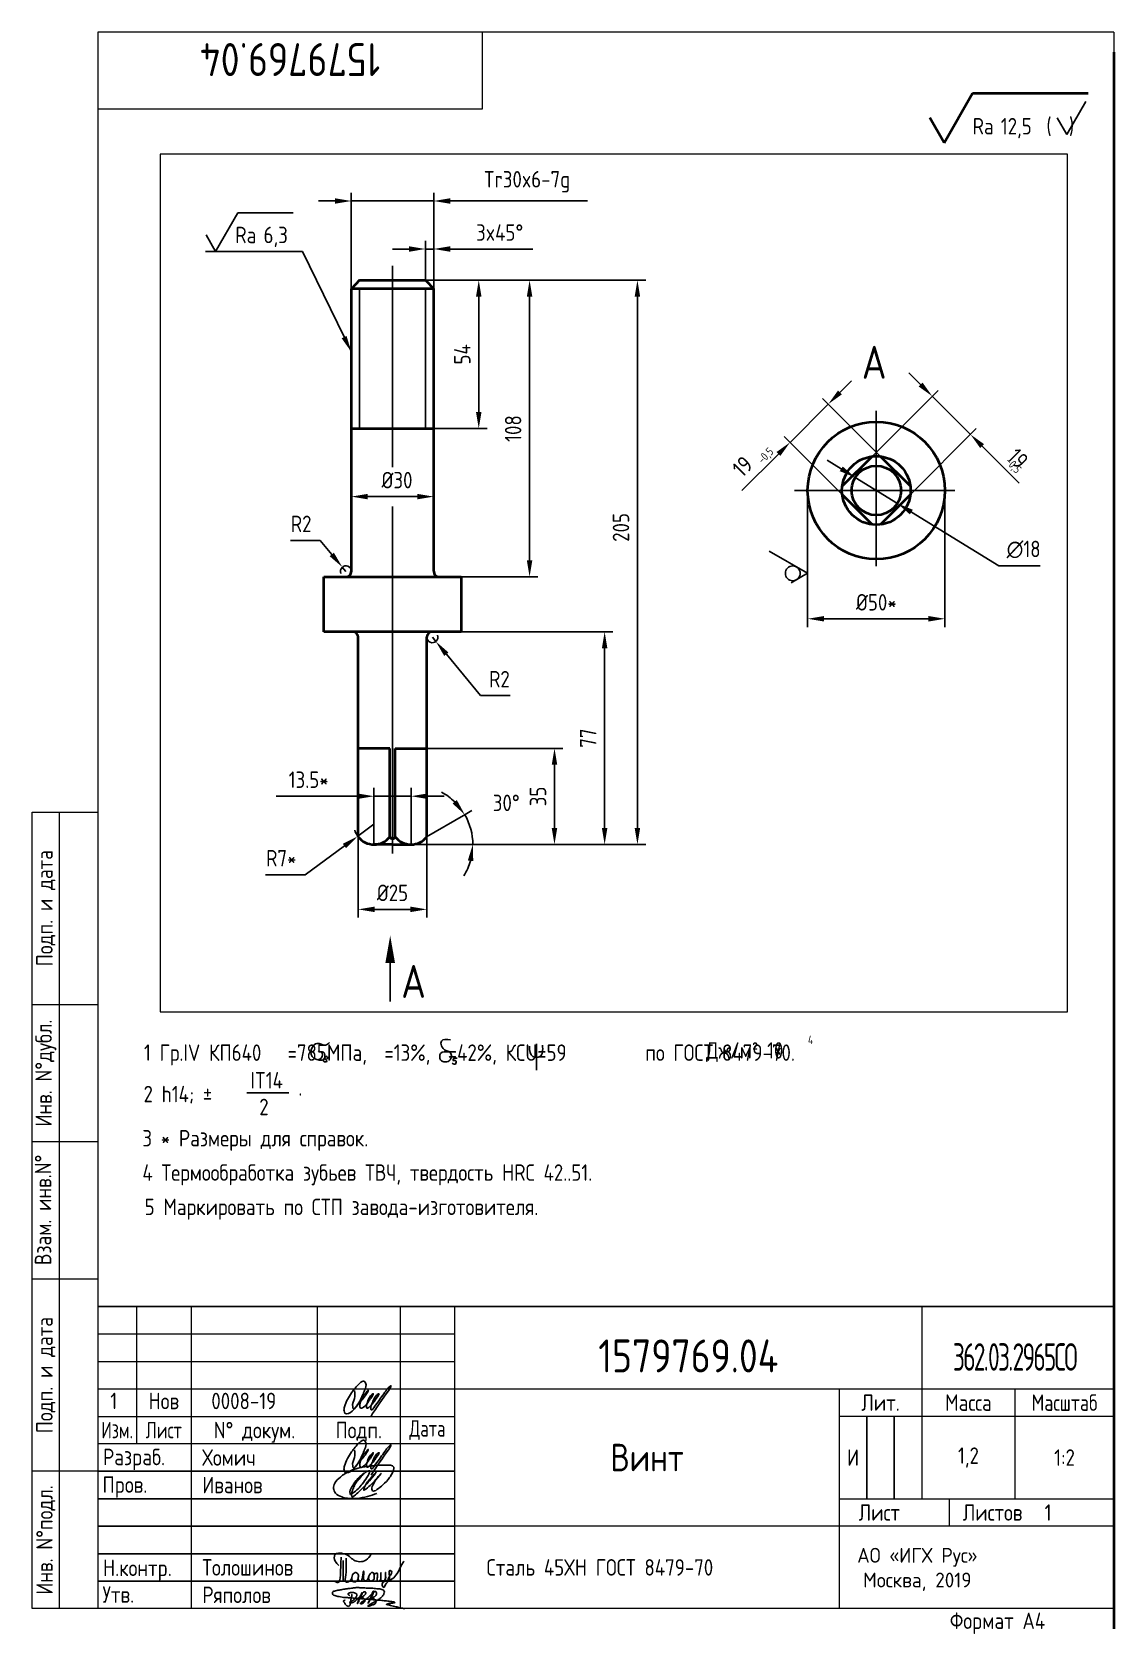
# Paper-space layout '04' of a CAD drawing. Header units: millimetres. Extents: x 4 to 201, y 1 to 292.
# The model-space entities are those that its viewports show. They can reach past a viewport. Long polylines and large blocks are cut down to what shows.
import ezdxf
from ezdxf.enums import TextEntityAlignment as Align

# ---------------------------------------------------------------- set-up
doc = ezdxf.new("R2010")
doc.units = ezdxf.units.MM
doc.linetypes.add('CENTER', pattern=[50.8, 31.75, -6.35, 6.35, -6.35])
doc.layers.add('AM_VIEWS', color=1, linetype='Continuous', lineweight=25, plot=False)
for name, color, linetype in [('Bord', 1, 'Continuous'), ('Cen', 5, 'CENTER'), ('Dim', 7, 'Continuous'), ('Text', 3, 'Continuous'), ('Textb', 6, 'Continuous')]:
    doc.layers.add(name, color=color, linetype=linetype)
doc.layers.add('Con', color=6, linetype='Continuous', lineweight=18)
doc.layers.add('Cont', color=6, linetype='Continuous', lineweight=40)
doc.styles.add('Style1', font='romans.shx', dxfattribs={"width": 0.8})
doc.dimstyles.new('LIN_2', dxfattribs={"dimscale": 2, "dimtxt": 3, "dimasz": 3, "dimexe": 1.5, "dimexo": 0, "dimgap": 1.5, "dimtad": 1, "dimzin": 13, "dimdsep": 46, "dimtxsty": 'Style1', "dimcen": 0, "dimclrt": 3, "dimadec": 0, "dimazin": 0, "dimtfac": 1, "dimtmove": 0, "dimatfit": 0, "dimfxl": 1, "dimtolj": 1, "dimtzin": 13, "dimarcsym": 0})
doc.dimstyles.new('Rad_2', dxfattribs={"dimscale": 2, "dimtxt": 3, "dimasz": 3, "dimexe": 1.25, "dimexo": 0, "dimgap": 1.5, "dimtad": 1, "dimtoh": 1, "dimtxsty": 'Style1', "dimcen": 2.5, "dimclrt": 3, "dimadec": 0, "dimazin": 0, "dimtfac": 1, "dimtmove": 0, "dimatfit": 3, "dimfxl": 1, "dimarcsym": 0})

psp = doc.layouts.new('04')

# ---------------------------------------------------------------- texts
at = {"layer": 'Con', "lineweight": 18, "insert": (171.84, 53.72), "char_height": 5, "width": 72.4235, "attachment_point": 1, "line_spacing_factor": 0.8, "style": 'Style1'}
psp.add_mtext('{\\W0.6;\\T0.8;362.03.2965СО}', dxfattribs=at)
at = {"layer": 'Text', "style": 'Style1', "width": 0.8}
for s, height, p in [('1 Гр.IV КП640   =785МПа,  =13%%%,  =42%%%, КСU=59         по ГОСТ 8479-70.', 3, (24.55, 105.12)), ('Дж/м² 10', 3, (126.9, 105.53)), ('4', 1.5, (145.45, 108.19)), ('IT14', 3, (43.95, 100.09)), ('2 h14; %%P', 3, (24.47, 97.58)), ('.', 3, (52.64, 98.79)), (' 2', 3, (43.95, 95.23)), ('3 * Размеры для справок.', 3, (24.26, 89.54)), ('4 Термообработка зубьев ТВЧ, твердость НRС 42..51.', 3, (24.27, 83.29)), ('5 Маркировать по СТП завода-изготовителя.', 3, (24.67, 77.04))]:
    psp.add_text(s, height=height, dxfattribs=at).set_placement(p)
for s, p in [('1', (19.05, 41.71)), ('Нов', (28.17, 41.71)), ('0008-19', (42.73, 41.71))]:
    psp.add_text(s, height=3, dxfattribs=at).set_placement(p, align=Align.CENTER)

msp = doc.modelspace()

# ---------------------------------------------------------------- texts
at = {"layer": 'Text', "char_height": 3, "attachment_point": 1, "style": 'Style1'}
for insert, rotation in [((10940.082, -3411.639), 45.504038), ((11032.627, -3410.8), 312.859035)]:
    msp.add_mtext_dynamic_manual_height_columns('-0,5', width=11.20923, gutter_width=17.5, heights=[0], dxfattribs=dict(at, insert=insert, rotation=rotation))

# ---------------------------------------------------------------- blocks, each defined once
blk = doc.blocks.new('A4')
at = {"layer": 'Bord'}
for p, q in [((160, 40), (160, 25)), ((165, 40), (165, 25)), ((20, 30), (85, 30)), ((20, 25), (85, 25)), ((20, 20), (85, 20)), ((20, 15), (85, 15)), ((20, 10), (85, 10))]:
    blk.add_line(p, q, dxfattribs=at)
at = {"layer": 'Con'}
for p, q in [((205, 292), (20, 292)), ((20, 292), (20, 5)), ((90, 278), (90, 292)), ((205, 292), (205, 5)), ((20, 278), (90, 278)), ((8, 5), (8, 150)), ((8, 150), (20, 150)), ((13, 5), (13, 150)), ((8, 115), (20, 115)), ((20, 90), (8, 90)), ((20, 65), (8, 65)), ((205, 60), (20, 60)), ((20, 60), (205, 60)), ((27, 60), (27, 35)), ((37, 60), (37, 5)), ((60, 5), (60, 60)), ((75, 60), (75, 5)), ((85, 5), (85, 60)), ((170, 60), (170, 25)), ((20, 55), (85, 55)), ((20, 50), (85, 50)), ((20, 45), (85, 45)), ((85, 45), (205, 45)), ((155, 5), (155, 45)), ((187, 25), (187, 45)), ((20, 40), (85, 40)), ((205, 40), (155, 40)), ((85, 35), (20, 35)), ((20, 30), (8, 30)), ((155, 25), (205, 25)), ((175, 25), (175, 20)), ((205, 20), (85, 20)), ((20, 5), (8, 5)), ((205, 5), (20, 5))]:
    blk.add_line(p, q, dxfattribs=at)
at = {"layer": 'Text', "style": 'Style1', "width": 0.8}
for s, p in [('Подп. и дата', (10.5, 132.5)), ('Инв. N%%dдубл.', (10.5, 102.5)), ('Взам. инв.N%%d ', (10, 78.38)), ('Подп. и дата', (10.5, 47.5)), ('Инв. N%%dподл.', (10.5, 17.5))]:
    blk.add_text(s, height=3, rotation=90, dxfattribs=at).set_placement(p, align=Align.MIDDLE)
at = {"layer": 'Text', "style": 'Style1'}
for s, width, p in [('Лит.', 0.8, (162.5, 42.5)), ('Масса', 0.8, (178.5, 42.5)), ('Масштаб', 0.75, (196, 42.5)), ('Изм.', 0.7, (23.5, 37.5)), ('Лист', 0.7, (32, 37.5)), ('N%%d докум.', 0.8, (48.5, 37.5)), ('Подп.', 0.8, (67.5, 37.5)), ('Лист', 0.8, (162.27, 22.5)), ('Листов', 0.8, (182.9, 22.5))]:
    blk.add_text(s, height=3, dxfattribs=dict(at, width=width)).set_placement(p, align=Align.MIDDLE_CENTER)
at = {"layer": 'Text', "style": 'Style1', "width": 0.7}
blk.add_text('Дата', height=3, dxfattribs=at).set_placement((80, 37.5), align=Align.MIDDLE)
at = {"layer": 'Text', "style": 'Style1', "width": 0.8}
for s, p in [('Разpаб.', (20.92, 31.1)), ('Пpов.', (20.84, 26.08)), ('Н.контp.', (20.92, 10.92)), ('Утв.', (20.84, 6.06)), ('Фоpмат А4', (175.11, 1.29))]:
    blk.add_text(s, height=3, dxfattribs=at).set_placement(p)
at = {"layer": 'Text', "insert": (169.19, 12.14), "char_height": 2.7, "width": 28.4331, "attachment_point": 5, "style": 'Style1'}
blk.add_mtext('{\\W0.9;АО }«{\\W0.9;ИГХ\\~Рус}»{\\W0.9;\\PМосква, 2019}', dxfattribs=at)
at = {"layer": 'Text', "style": 'Style1', "width": 0.8}
for tag, p in [('ФИО', (39, 31)), ('ФИО', (39, 26)), ('ГОСТ_СОРТАМЕНТА', (98.19, 14)), ('ФИО', (39, 11)), ('ФИО', (39, 6))]:
    blk.add_attdef(tag, p, '', height=3, dxfattribs=at)
for tag, p in [('И', (157.49, 32.5)), ('700', (178.5, 32.5)), ('1:20', (196, 32.5))]:
    blk.add_attdef(tag, text='', height=3, dxfattribs=at).set_placement(p, align=Align.MIDDLE)
blk.add_attdef('Сборочный_чертеж', text='', height=3, dxfattribs=at).set_placement((120, 21.3), align=Align.CENTER)
for tag, p in [('1', (171.12, 22.5)), ('2', (193, 22.5))]:
    blk.add_attdef(tag, text='', height=3, dxfattribs=at).set_placement(p, align=Align.MIDDLE_CENTER)
blk.add_attdef('ЛИСТ', text='', height=3, dxfattribs=at).set_placement((85.99, 12.5), align=Align.MIDDLE_LEFT)
at = {"layer": 'Text', "style": 'Style1', "width": 0.7}
blk.add_attdef('%%OГОСТ_ТЕХ._ТРЕБОВАНИЙ', text='', height=3, dxfattribs=at).set_placement((98.19, 8), align=Align.BOTTOM_LEFT)
at = {"layer": 'Textb', "style": 'Style1', "width": 0.8}
blk.add_attdef('1234567', (81, 290), '', height=6, rotation=180, dxfattribs=at)
blk.add_attdef('1234567', (123.4, 48), '', height=6, dxfattribs=at)
blk.add_attdef('НАИМЕНОВАНИЕ', text='', height=5, dxfattribs=at).set_placement((120, 30), align=Align.CENTER)
blk = doc.blocks.new('A$C314368CF')
at = {"layer": 'Text'}
for q in [(7.18, 6), (1.98, 3)]:
    blk.add_line((3.72, 0), q, dxfattribs=at)
at = {"layer": 'Text', "style": 'Style1', "width": 0.8}
blk.add_text('(  )', height=3, dxfattribs=at).set_placement((0, 0))
blk = doc.blocks.new('sherISO_18')
at = {"layer": 'Cont'}
for p, q in [((-30.94, -16.46), (-25.74, -7.46)), ((-25.74, -7.46), (-4.67, -7.46)), ((-30.94, -16.46), (-33.54, -11.96))]:
    blk.add_line(p, q, dxfattribs=at)
blk.add_blockref('A$C314368CF', (-12.3, -14.96))
at = {"layer": 'Textb', "style": 'Style1', "width": 0.8}
blk.add_text('Ra', height=3, dxfattribs=at).set_placement((-25.74, -14.96))
blk.add_attdef('12,5', (-20.6, -14.96), '', height=3, dxfattribs=at)
blk = doc.blocks.new('A$C63F45750')
at = {"layer": 'Text'}
for points, knots in [([(3.17, 2.37), (3.12, 2.38), (3.04, 2.41), (2.94, 2.5), (2.85, 2.57), (2.79, 2.69), (2.87, 2.77), (2.99, 2.84), (3.16, 2.89), (3.36, 2.93), (3.6, 2.95), (3.82, 2.92), (4.05, 2.87), (4.25, 2.78), (4.45, 2.63), (4.46, 2.42), (4.38, 2.26), (4.28, 2.1), (4.17, 1.94), (4.03, 1.78), (3.89, 1.62), (3.75, 1.52), (3.63, 1.43), (3.49, 1.36), (3.35, 1.3), (3.24, 1.25), (3.16, 1.21), (3.12, 1.15), (3.19, 1.1), (3.27, 1.09), (3.4, 1.07), (3.55, 1.07), (3.72, 1.12), (3.92, 1.19), (4.1, 1.34), (4.26, 1.51), (4.44, 1.65), (4.59, 1.81), (4.74, 1.93), (4.84, 2.04), (4.93, 2.14), (5.07, 2.29), (5.19, 2.53), (5.28, 2.68), (5.35, 2.96), (5.23, 2.66), (5.2, 2.44), (5.04, 2.09), (4.95, 1.81), (4.86, 1.57), (4.75, 1.31), (4.67, 1.12), (4.46, 0.78), (4.62, 1.17), (4.71, 1.45), (4.88, 1.74), (5.01, 2), (5.08, 2.19), (5.19, 2.4), (5.32, 2.58), (5.4, 2.75), (5.52, 2.89), (5.65, 3.04), (5.85, 3.1), (6.02, 3.03), (6.08, 2.87), (6.03, 2.7), (5.9, 2.51), (5.7, 2.37), (5.55, 2.23), (5.4, 2.17), (5.31, 2.12), (5.12, 2.09), (5.35, 2.07), (5.48, 2), (5.64, 1.93), (5.75, 1.8), (5.85, 1.67), (5.89, 1.54), (5.89, 1.37), (5.8, 1.2), (5.63, 1.06), (5.41, 0.94), (5.23, 0.86), (5.02, 0.92), (5.13, 1.1), (5.28, 1.16), (5.44, 1.27), (5.61, 1.36), (5.74, 1.46), (5.86, 1.53), (5.95, 1.61), (6.05, 1.69), (6.15, 1.77), (6.28, 1.87), (6.46, 2.02), (6.65, 2.19), (6.83, 2.37), (6.98, 2.49), (7.11, 2.61), (7.2, 2.74), (7.32, 2.84), (7.42, 2.97), (7.48, 3.08), (7.48, 3.27), (7.34, 3.08), (7.28, 2.94), (7.18, 2.69), (7.1, 2.46), (7, 2.22), (6.93, 1.98), (6.83, 1.78), (6.73, 1.55), (6.67, 1.34), (6.6, 1.14), (6.56, 1.03), (6.39, 0.99), (6.62, 1.33), (6.75, 1.54), (6.93, 1.87), (7.05, 2.08), (7.18, 2.32), (7.33, 2.6), (7.47, 2.89), (7.6, 3.07), (7.79, 3.18), (7.95, 3.01), (8, 2.81), (7.99, 2.62), (7.94, 2.46), (7.83, 2.33), (7.69, 2.22), (7.53, 2.11), (7.37, 2.03), (7.21, 1.99), (7.11, 1.97), (6.89, 1.98), (7.07, 1.94), (7.15, 1.9), (7.27, 1.88), (7.39, 1.84), (7.52, 1.81), (7.62, 1.72), (7.7, 1.62), (7.78, 1.51), (7.83, 1.39), (7.87, 1.26), (7.88, 1.13), (7.86, 0.99), (7.75, 0.88), (7.6, 0.77), (7.4, 0.73), (7.19, 0.66), (6.97, 0.55), (6.71, 0.48), (6.57, 0.44), (6.42, 0.42), (6.52, 0.58), (6.61, 0.64), (6.81, 0.78), (7.06, 0.89), (7.33, 1.04), (7.55, 1.16), (7.7, 1.24), (7.84, 1.32), (7.99, 1.43), (8.21, 1.58), (8.48, 1.76), (8.74, 1.95), (8.97, 2.12), (9.1, 2.29), (9.23, 2.44), (9.3, 2.6), (9.37, 2.74), (9.42, 2.92), (9.45, 3.13), (9.21, 3.48), (8.67, 3.59), (8.09, 3.63), (7.57, 3.66), (7.06, 3.74), (6.57, 3.75), (6.09, 3.74), (5.67, 3.78), (5.28, 3.78), (4.96, 3.81), (4.65, 3.83), (4.31, 3.82), (3.97, 3.79), (3.61, 3.74), (3.22, 3.67), (2.86, 3.66), (2.53, 3.61), (2.18, 3.52), (1.78, 3.54), (1.38, 3.37), (0.96, 3.35), (0.58, 3.24), (0.25, 3.19), (0.03, 3.06), (-0.03, 2.83), (0.02, 2.6), (0.26, 2.38), (0.59, 2.33), (1, 2.2), (1.48, 2.15), (1.93, 2.05), (2.35, 2.02), (2.72, 2.01), (3.11, 1.94), (3.68, 1.94), (4.25, 1.83), (4.91, 1.87), (5.53, 1.76), (6.13, 1.72), (6.73, 1.71), (7.32, 1.62), (7.99, 1.55), (8.64, 1.54), (9.16, 1.46), (9.61, 1.42), (10.03, 1.4), (10.41, 1.32), (10.73, 1.29), (11.01, 1.24), (11.18, 1.23), (11.42, 1.14), (11.18, 1.06), (11.01, 1.03), (10.71, 0.98), (10.37, 0.92), (10.1, 0.91), (9.65, 0.75), (10.22, 0.67), (10.54, 0.59), (11.08, 0.47), (11.61, 0.35), (12.17, 0.15), (12.64, 0.08), (12.98, 0.03), (13.11, 0.01), (13.18, 0)], [0, 0, 0, 0, 0.153866, 0.270441, 0.388867, 0.510533, 0.592156, 0.71333, 0.90842, 1.11344, 1.349254, 1.61246, 1.782219, 2.047249, 2.291879, 2.451528, 2.651081, 2.806158, 3.017979, 3.227348, 3.462381, 3.633009, 3.75766, 3.920516, 4.080796, 4.214529, 4.291786, 4.349969, 4.397594, 4.50822, 4.594826, 4.799244, 4.954392, 5.128468, 5.437537, 5.632649, 5.842485, 6.094987, 6.293219, 6.410959, 6.551192, 6.687808, 7.022147, 7.294342, 7.425356, 7.52079, 7.946481, 8.313051, 8.59833, 8.833695, 9.090496, 9.427695, 9.601191, 9.883219, 10.093306, 10.673943, 10.798776, 10.974628, 11.287247, 11.486184, 11.648652, 11.848902, 12.027194, 12.25348, 12.40059, 12.537783, 12.716293, 12.91523, 13.208551, 13.438489, 13.549668, 13.67779, 13.77127, 13.930001, 14.029091, 14.272112, 14.434836, 14.547084, 14.739051, 14.830983, 15.061241, 15.268922, 15.500489, 15.788979, 15.879568, 16.024283, 16.221854, 16.418714, 16.593102, 16.783247, 16.91018, 17.018213, 17.135263, 17.278205, 17.430482, 17.620087, 17.979626, 18.191789, 18.388716, 18.565718, 18.714854, 18.857929, 19.039974, 19.171375, 19.283034, 19.400085, 19.618058, 19.882245, 20.150781, 20.377854, 20.649532, 20.89723, 21.042543, 21.40016, 21.557817, 21.667145, 21.752781, 21.926256, 22.412297, 22.813145, 22.961412, 23.171289, 23.607257, 23.940428, 24.110007, 24.291214, 24.48084, 24.697609, 24.904078, 25.034245, 25.218018, 25.407651, 25.573473, 25.787447, 25.930292, 26.051316, 26.18846, 26.285312, 26.406799, 26.52425, 26.630463, 26.793722, 26.898606, 27.029313, 27.171012, 27.314101, 27.419918, 27.580557, 27.709367, 27.829268, 28.024364, 28.266961, 28.41242, 28.705761, 28.989137, 29.187748, 29.233768, 29.332802, 29.529535, 29.667094, 30.039923, 30.332117, 30.61061, 30.769982, 30.856778, 31.109923, 31.313488, 31.656425, 32.066331, 32.296628, 32.49714, 32.710276, 32.891468, 33.014834, 33.177747, 33.444503, 33.618009, 34.409008, 34.914636, 35.419802, 35.95397, 36.458179, 36.88069, 37.388403, 37.738353, 38.034261, 38.353468, 38.693154, 39.037638, 39.391136, 39.787481, 40.203773, 40.488977, 40.784975, 41.26625, 41.668005, 42.070065, 42.499388, 42.869834, 43.079573, 43.213439, 43.554591, 43.717296, 44.153724, 44.506336, 45.019111, 45.587859, 45.90191, 46.270392, 46.703958, 47.093115, 47.952647, 48.44014, 49.079253, 49.808223, 50.268654, 50.851051, 51.604831, 52.298429, 52.776925, 53.1907, 53.661988, 54.042386, 54.348524, 54.616841, 54.853814, 54.983777, 55.126096, 55.333328, 55.613101, 56.008732, 56.315809, 56.59982, 56.87931, 57.399251, 57.889617, 58.432507, 59.066698, 59.660314, 59.862668, 60.07277, 60.07277, 60.07277, 60.07277]), ([(2.31, 1.53), (2.26, 1.52), (2.17, 1.51), (2.06, 1.48), (1.93, 1.38), (2.07, 1.25), (2.14, 1.11), (2.26, 0.93), (2.39, 0.72), (2.57, 0.54), (2.71, 0.44), (2.86, 0.4), (3.02, 0.43), (3.14, 0.54), (3.21, 0.79), (3.25, 1.07), (3.31, 1.4), (3.35, 1.67), (3.38, 1.92), (3.47, 2.19), (3.5, 2.43), (3.54, 2.59), (3.56, 2.64)], [0, 0, 0, 0, 0.15847, 0.269731, 0.363591, 0.555514, 0.688037, 0.848606, 1.204359, 1.433632, 1.58673, 1.729549, 1.880686, 2.057874, 2.19169, 2.63505, 2.928153, 3.184121, 3.441863, 3.696117, 4.025873, 4.178055, 4.178055, 4.178055, 4.178055])]:
    blk.add_open_spline(points, degree=3, knots=knots, dxfattribs=at)
blk = doc.blocks.new('A$C4F4A4F5D')
at = {"layer": 'Text', "lineweight": 25}
for points, knots in [([(0.76, 2.84), (0.53, 3.07), (0.02, 3.58), (-0.25, 5.26), (1.65, 5.12), (2.72, 4.57), (3.71, 3.46), (5.71, 3.44), (6.39, 4.52), (6.67, 4.97)], [0, 0, 0, 0, 0.995549, 2.196439, 3.853213, 4.970011, 6.02292, 8.170898, 9.705386, 9.705386, 9.705386, 9.705386]), ([(1.19, 4.34), (1.17, 3.4), (1.13, 2.06), (0.98, -0.44), (0.2, -0.16), (0.03, -0.03), (0, 0)], [0, 0, 0, 0, 3.274293, 4.654149, 5.171803, 5.30168, 5.30168, 5.30168, 5.30168]), ([(1.58, 3.74), (1.58, 3.25), (1.58, 2.32), (1.61, 1.07), (1.55, 0.31), (1.53, 0)], [0, 0, 0, 0, 1.453969, 2.804084, 3.740223, 3.740223, 3.740223, 3.740223]), ([(2.1, 4.21), (2.1, 3.72), (2.08, 2.67), (2.22, 1.45), (1.71, -0.56), (3.23, 0.14), (3.06, 1.09), (3.85, 1.74), (4.43, 1.17), (4.31, 0.54), (4.11, -0.15), (3.33, -0.21), (3.11, 0.28), (3.13, 0.53), (3.14, 0.66)], [0, 0, 0, 0, 1.402041, 3.063923, 4.415037, 5.298701, 6.374637, 7.087927, 7.603499, 8.330482, 8.911132, 9.613125, 9.996533, 10.366919, 10.366919, 10.366919, 10.366919]), ([(7.18, 1.27), (7.27, 1.3), (7.44, 1.37), (7.78, 1.56), (7.87, 1.06), (7.83, 0.71), (7.66, -0.05), (8.07, 0.01), (8.43, 0.12), (8.39, 0.68), (8.46, 1.9), (8.39, 0.94), (8.43, 0.6), (8.37, 0.05), (8.74, 0.07), (9.11, -0.03), (9.26, 0.49), (9.33, 0.95), (9.27, 1.34), (9.32, 1.77), (9.28, 0.91), (9.34, 0.6), (9.2, 0.14), (9.65, -0.01), (9.83, 0.61), (10.14, 1.03), (10.6, 1.72), (9.95, 2.11), (9.91, 1.23), (10.07, 0.69), (9.92, 0), (9.35, -0.37), (8.95, -1.56), (8.34, 0.07), (10.28, -0.02), (11.26, 1.1), (11.82, 2.15), (12.24, 3.04), (12.52, 3.46), (12.65, 3.65)], [0, 0, 0, 0, 0.305783, 0.619019, 0.796582, 1.5526, 2.082394, 2.34716, 2.5822, 3.136594, 4.040413, 4.363654, 5.267311, 5.441668, 5.78494, 6.114287, 6.466434, 7.104395, 7.620812, 7.679251, 8.272982, 8.692439, 9.1059, 9.338721, 9.784511, 10.568279, 11.297869, 11.566962, 12.285888, 12.851793, 13.545205, 14.102749, 15.055561, 15.671649, 17.422398, 18.699613, 20.16544, 20.963871, 21.66672, 21.66672, 21.66672, 21.66672]), ([(4.28, 0.44), (4.31, 0.37), (4.37, 0.25), (4.41, 0.06), (4.62, -0.05), (5, 0.18), (5.14, 0.84), (5.2, 1.3), (5.31, 2.06), (5.31, 1.17), (5.3, 0.78), (5.2, 0.26), (5.58, -0.01), (5.91, 0.16), (6.08, 0.5), (6.26, 0.9), (6.43, 1.31), (6.72, 1.59), (7.17, 1.58), (7.18, 1.05), (7.31, 0.57), (6.99, 0.02), (6.34, -0.02), (6.17, 0.51), (6.24, 0.79), (6.27, 0.92)], [0, 0, 0, 0, 0.247339, 0.413433, 0.559308, 0.874045, 1.558567, 2.392422, 2.645523, 3.22433, 3.719885, 4.231527, 4.573657, 4.879974, 5.190145, 5.704595, 6.19318, 6.529505, 6.863422, 7.269696, 7.83948, 8.395909, 8.926487, 9.378613, 9.791445, 9.791445, 9.791445, 9.791445])]:
    blk.add_open_spline(points, degree=3, knots=knots, dxfattribs=at)
blk = doc.blocks.new('razrez17')
at = {"layer": 'Text'}
blk.add_lwpolyline([(0, 0, 0, 1.76, 0), (0, -5, 1.76, 1.76, 0)], format="xyseb", dxfattribs=at)
blk.add_lwpolyline([(0, -12), (0, -5)], dxfattribs=at)
at = {"layer": 'Textb', "style": 'Style1', "width": 0.8}
blk.add_attdef('A', (2, -11.34), '', height=6, dxfattribs=at)
blk = doc.blocks.new('ZNAK19')
at = {"layer": 'Text', "style": 'Style1', "width": 0.8}
blk.add_attdef('1', (4.28, -0.84), '', height=3, dxfattribs=at)
at = {"layer": 'Textb', "style": 'Style1', "width": 0.8}
blk.add_attdef('А', text='', height=6, dxfattribs=at).set_placement((4.2, 0.54), align=Align.RIGHT)
blk = doc.blocks.new('sherISO_09')
at = {"layer": 'Text'}
for q in [(4.04, 7), (-1.73, 3)]:
    blk.add_line((0, 0), q, dxfattribs=at)
blk.add_circle((0, 2.71), 1.35, dxfattribs=at)
blk = doc.blocks.new('*D213')
at = {"layer": 'Defpoints', "color": 0, "transparency": 16777216}
for p in [(11004.03, -3388.95), (10982.13, -3410.84), (10996.05, -3424.76)]:
    blk.add_point(p, dxfattribs=at)
at = {"layer": 'Dim', "color": 0, "lineweight": -2, "transparency": 16777216}
for p, q in [((10999.79, -3384.71), (10995.54, -3380.46)), ((10982.13, -3410.84), (11006.15, -3386.83)), ((11004.03, -3388.95), (11017.94, -3402.86)), ((10996.05, -3424.76), (11020.06, -3400.74)), ((11022.19, -3407.11), (11035.52, -3420.44))]:
    blk.add_line(p, q, dxfattribs=at)
at = {"layer": 'Dim', "color": 0, "transparency": 16777216}
for points in [[(11000.49, -3384), (10999.08, -3385.41), (11004.03, -3388.95)], [(11022.89, -3406.4), (11021.48, -3407.81), (11017.94, -3402.86)]]:
    blk.add_solid(points, dxfattribs=at)
at = {"layer": 'Dim', "color": 3, "transparency": 16777216, "insert": (11035.22, -3411.65), "char_height": 6, "attachment_point": 5, "rotation": 315, "style": 'Style1'}
blk.add_mtext('\\A1;19', dxfattribs=at)
blk = doc.blocks.new('*D214')
at = {"layer": 'Defpoints', "color": 0, "transparency": 16777216}
for p in [(10952.22, -3405.74), (10985.15, -3410.84), (10971.23, -3424.76)]:
    blk.add_point(p, dxfattribs=at)
at = {"layer": 'Dim', "color": 0, "lineweight": -2, "transparency": 16777216}
for p, q in [((10970.37, -3387.59), (10974.62, -3383.34)), ((10966.13, -3391.83), (10952.22, -3405.74)), ((10985.15, -3410.84), (10964.01, -3389.71)), ((10971.23, -3424.76), (10950.1, -3403.62)), ((10947.97, -3409.99), (10934.64, -3423.32))]:
    blk.add_line(p, q, dxfattribs=at)
at = {"layer": 'Dim', "color": 0, "transparency": 16777216}
for points in [[(10969.67, -3386.88), (10971.08, -3388.29), (10966.13, -3391.83)], [(10947.27, -3409.28), (10948.68, -3410.69), (10952.22, -3405.74)]]:
    blk.add_solid(points, dxfattribs=at)
at = {"layer": 'Dim', "color": 3, "transparency": 16777216, "insert": (10934.94, -3414.53), "char_height": 6, "attachment_point": 5, "rotation": 45, "style": 'Style1'}
blk.add_mtext('\\A1;19', dxfattribs=at)
blk = doc.blocks.new('*D215')
at = {"layer": 'Defpoints', "color": 0, "transparency": 16777216}
for p in [(10958.64, -3423.25), (11008.64, -3423.25), (11008.64, -3469.97)]:
    blk.add_point(p, dxfattribs=at)
at = {"layer": 'Dim', "color": 0, "lineweight": -2, "transparency": 16777216}
for p, q in [((10958.64, -3423.25), (10958.64, -3472.97)), ((11008.64, -3423.25), (11008.64, -3472.97)), ((10964.64, -3469.97), (11002.64, -3469.97))]:
    blk.add_line(p, q, dxfattribs=at)
at = {"layer": 'Dim', "color": 0, "transparency": 16777216}
for points in [[(10964.64, -3468.97), (10964.64, -3470.97), (10958.64, -3469.97)], [(11002.64, -3468.97), (11002.64, -3470.97), (11008.64, -3469.97)]]:
    blk.add_solid(points, dxfattribs=at)
at = {"layer": 'Dim', "color": 3, "transparency": 16777216, "insert": (10983.64, -3463.97), "char_height": 6, "attachment_point": 5, "style": 'Style1'}
blk.add_mtext('\\A1;%%C50*', dxfattribs=at)
blk = doc.blocks.new('*D216')
at = {"layer": 'Defpoints', "color": 0, "transparency": 16777216}
for p in [(10975.98, -3418.53), (10991.3, -3427.98)]:
    blk.add_point(p, dxfattribs=at)
at = {"layer": 'Dim', "color": 0, "lineweight": -2, "transparency": 16777216}
for p, q in [((10970.87, -3415.38), (10965.77, -3412.23)), ((10975.98, -3418.53), (10991.3, -3427.98)), ((10996.41, -3431.12), (11028.23, -3450.75)), ((11028.23, -3450.75), (11043.35, -3450.75))]:
    blk.add_line(p, q, dxfattribs=at)
at = {"layer": 'Dim', "color": 0, "transparency": 16777216}
for points in [[(10971.4, -3414.53), (10970.35, -3416.23), (10975.98, -3418.53)], [(10996.93, -3430.27), (10995.88, -3431.98), (10991.3, -3427.98)]]:
    blk.add_solid(points, dxfattribs=at)
at = {"layer": 'Dim', "color": 3, "transparency": 16777216, "insert": (11037.29, -3444.75), "char_height": 6, "attachment_point": 5, "style": 'Style1'}
blk.add_mtext('∅18', dxfattribs=at)
blk = doc.blocks.new('*D199')
at = {"layer": 'Defpoints', "color": 0, "transparency": 16777216}
for p in [(10819.46, -3335.34), (10819.46, -3346.7), (10822.46, -3349.86)]:
    blk.add_point(p, dxfattribs=at)
at = {"layer": 'Dim', "color": 0, "lineweight": -2, "transparency": 16777216}
for p, q in [((10813.46, -3335.34), (10807.46, -3335.34)), ((10819.46, -3346.7), (10819.46, -3332.34)), ((10819.46, -3335.34), (10822.46, -3335.34)), ((10822.46, -3349.86), (10822.46, -3332.34)), ((10828.46, -3335.34), (10858.52, -3335.34))]:
    blk.add_line(p, q, dxfattribs=at)
at = {"layer": 'Dim', "color": 0, "transparency": 16777216}
for points in [[(10813.46, -3334.34), (10813.46, -3336.34), (10819.46, -3335.34)], [(10828.46, -3334.34), (10828.46, -3336.34), (10822.46, -3335.34)]]:
    blk.add_solid(points, dxfattribs=at)
at = {"layer": 'Dim', "color": 3, "transparency": 16777216, "insert": (10846.49, -3329.34), "char_height": 6, "attachment_point": 5, "style": 'Style1'}
blk.add_mtext('\\A1;3x45%%D', dxfattribs=at)
blk = doc.blocks.new('*D200')
at = {"layer": 'Defpoints', "color": 0, "transparency": 16777216}
for p in [(10822.46, -3317.86), (10792.46, -3349.86), (10822.46, -3349.86)]:
    blk.add_point(p, dxfattribs=at)
at = {"layer": 'Dim', "color": 0, "lineweight": -2, "transparency": 16777216}
for p, q in [((10786.46, -3317.86), (10780.46, -3317.86)), ((10792.46, -3349.86), (10792.46, -3314.86)), ((10792.46, -3317.86), (10822.46, -3317.86)), ((10822.46, -3349.86), (10822.46, -3314.86)), ((10828.46, -3317.86), (10878.41, -3317.86))]:
    blk.add_line(p, q, dxfattribs=at)
at = {"layer": 'Dim', "color": 0, "transparency": 16777216}
for points in [[(10786.46, -3316.86), (10786.46, -3318.86), (10792.46, -3317.86)], [(10828.46, -3316.86), (10828.46, -3318.86), (10822.46, -3317.86)]]:
    blk.add_solid(points, dxfattribs=at)
at = {"layer": 'Dim', "color": 3, "transparency": 16777216, "insert": (10856.44, -3310.86), "char_height": 6, "attachment_point": 5, "style": 'Style1'}
blk.add_mtext('\\A1;Tr30x6-7g', dxfattribs=at)
blk = doc.blocks.new('sherISO_03')
at = {"layer": 'Text'}
blk.add_line((4.04, 7), (14.12, 7), dxfattribs=at)
blk.add_lwpolyline([(-1.73, 3), (0, 0), (4.04, 7)], dxfattribs=at)
at = {"layer": 'Text', "style": 'Style1', "width": 0.8}
blk.add_text('Ra', height=3, dxfattribs=at).set_placement((3.58, 1.5))
blk.add_attdef('6,3', (8.73, 1.5), '', height=3, dxfattribs=at)
blk = doc.blocks.new('*D201')
at = {"layer": 'Defpoints', "color": 0, "transparency": 16777216}
for p in [(10819.46, -3346.7), (10822.46, -3400.7), (10838.87, -3400.7)]:
    blk.add_point(p, dxfattribs=at)
at = {"layer": 'Dim', "color": 0, "lineweight": -2, "transparency": 16777216}
for p, q in [((10819.46, -3346.7), (10841.87, -3346.7)), ((10838.87, -3352.7), (10838.87, -3394.7)), ((10822.46, -3400.7), (10841.87, -3400.7))]:
    blk.add_line(p, q, dxfattribs=at)
at = {"layer": 'Dim', "color": 0, "transparency": 16777216}
for points in [[(10837.87, -3352.7), (10839.87, -3352.7), (10838.87, -3346.7)], [(10837.87, -3394.7), (10839.87, -3394.7), (10838.87, -3400.7)]]:
    blk.add_solid(points, dxfattribs=at)
at = {"layer": 'Dim', "color": 3, "transparency": 16777216, "insert": (10832.87, -3373.7), "char_height": 6, "attachment_point": 5, "rotation": 90, "style": 'Style1'}
blk.add_mtext('\\A1;54', dxfattribs=at)
blk = doc.blocks.new('*D202')
at = {"layer": 'Defpoints', "color": 0, "transparency": 16777216}
for p in [(10819.46, -3346.7), (10832.46, -3454.7), (10857.38, -3454.7)]:
    blk.add_point(p, dxfattribs=at)
at = {"layer": 'Dim', "color": 0, "lineweight": -2, "transparency": 16777216}
for p, q in [((10819.46, -3346.7), (10860.38, -3346.7)), ((10857.38, -3352.7), (10857.38, -3448.7)), ((10832.46, -3454.7), (10860.38, -3454.7))]:
    blk.add_line(p, q, dxfattribs=at)
at = {"layer": 'Dim', "color": 0, "transparency": 16777216}
for points in [[(10856.38, -3352.7), (10858.38, -3352.7), (10857.38, -3346.7)], [(10856.38, -3448.7), (10858.38, -3448.7), (10857.38, -3454.7)]]:
    blk.add_solid(points, dxfattribs=at)
at = {"layer": 'Dim', "color": 3, "transparency": 16777216, "insert": (10851.38, -3400.7), "char_height": 6, "attachment_point": 5, "rotation": 90, "style": 'Style1'}
blk.add_mtext('\\A1;108', dxfattribs=at)
blk = doc.blocks.new('*D203')
at = {"layer": 'Defpoints', "color": 0, "transparency": 16777216}
for p in [(10819.47, -3346.7), (10807.46, -3552.14), (10896.65, -3552.14)]:
    blk.add_point(p, dxfattribs=at)
at = {"layer": 'Dim', "color": 0, "lineweight": -2, "transparency": 16777216}
for p, q in [((10819.47, -3346.7), (10899.65, -3346.7)), ((10896.65, -3352.7), (10896.65, -3546.14)), ((10807.46, -3552.14), (10899.65, -3552.14))]:
    blk.add_line(p, q, dxfattribs=at)
at = {"layer": 'Dim', "color": 0, "transparency": 16777216}
for points in [[(10895.65, -3352.7), (10897.65, -3352.7), (10896.65, -3346.7)], [(10895.65, -3546.14), (10897.65, -3546.14), (10896.65, -3552.14)]]:
    blk.add_solid(points, dxfattribs=at)
at = {"layer": 'Dim', "color": 3, "transparency": 16777216, "insert": (10890.65, -3436.72), "char_height": 6, "attachment_point": 5, "rotation": 90, "style": 'Style1'}
blk.add_mtext('\\A1;205', dxfattribs=at)
blk = doc.blocks.new('*D204')
at = {"layer": 'Defpoints', "color": 0, "transparency": 16777216}
for p in [(10819.96, -3517.14), (10866.44, -3517.14), (10807.46, -3552.14)]:
    blk.add_point(p, dxfattribs=at)
at = {"layer": 'Dim', "color": 0, "lineweight": -2, "transparency": 16777216}
for p, q in [((10819.96, -3517.14), (10869.44, -3517.14)), ((10866.44, -3546.14), (10866.44, -3523.14)), ((10807.46, -3552.14), (10869.44, -3552.14))]:
    blk.add_line(p, q, dxfattribs=at)
at = {"layer": 'Dim', "color": 0, "transparency": 16777216}
for points in [[(10865.44, -3523.14), (10867.44, -3523.14), (10866.44, -3517.14)], [(10865.44, -3546.14), (10867.44, -3546.14), (10866.44, -3552.14)]]:
    blk.add_solid(points, dxfattribs=at)
at = {"layer": 'Dim', "color": 3, "transparency": 16777216, "insert": (10860.44, -3534.64), "char_height": 6, "attachment_point": 5, "rotation": 90, "style": 'Style1'}
blk.add_mtext('\\A1;35', dxfattribs=at)
blk = doc.blocks.new('*D205')
at = {"layer": 'Defpoints', "color": 0, "transparency": 16777216}
for p in [(10832.46, -3474.7), (10807.46, -3552.14), (10884.71, -3552.14)]:
    blk.add_point(p, dxfattribs=at)
at = {"layer": 'Dim', "color": 0, "lineweight": -2, "transparency": 16777216}
for p, q in [((10832.46, -3474.7), (10887.71, -3474.7)), ((10884.71, -3480.7), (10884.71, -3546.14)), ((10807.46, -3552.14), (10887.71, -3552.14))]:
    blk.add_line(p, q, dxfattribs=at)
at = {"layer": 'Dim', "color": 0, "transparency": 16777216}
for points in [[(10883.71, -3480.7), (10885.71, -3480.7), (10884.71, -3474.7)], [(10883.71, -3546.14), (10885.71, -3546.14), (10884.71, -3552.14)]]:
    blk.add_solid(points, dxfattribs=at)
at = {"layer": 'Dim', "color": 3, "transparency": 16777216, "insert": (10878.71, -3513.42), "char_height": 6, "attachment_point": 5, "rotation": 90, "style": 'Style1'}
blk.add_mtext('\\A1;77', dxfattribs=at)
blk = doc.blocks.new('*D206')
at = {"layer": 'Defpoints', "color": 0, "transparency": 16777216}
for p in [(10794.96, -3549.37), (10819.96, -3549.37), (10819.96, -3575.76)]:
    blk.add_point(p, dxfattribs=at)
at = {"layer": 'Dim', "color": 0, "lineweight": -2, "transparency": 16777216}
for p, q in [((10794.96, -3549.37), (10794.96, -3578.76)), ((10819.96, -3549.37), (10819.96, -3578.76)), ((10800.96, -3575.76), (10813.96, -3575.76))]:
    blk.add_line(p, q, dxfattribs=at)
at = {"layer": 'Dim', "color": 0, "transparency": 16777216}
for points in [[(10800.96, -3574.76), (10800.96, -3576.76), (10794.96, -3575.76)], [(10813.96, -3574.76), (10813.96, -3576.76), (10819.96, -3575.76)]]:
    blk.add_solid(points, dxfattribs=at)
at = {"layer": 'Dim', "color": 3, "transparency": 16777216, "insert": (10807.46, -3569.76), "char_height": 6, "attachment_point": 5, "style": 'Style1'}
blk.add_mtext('\\A1;%%C25', dxfattribs=at)
blk = doc.blocks.new('*D207')
at = {"layer": 'Defpoints', "color": 0, "transparency": 16777216}
for p in [(10814.21, -3534.57), (10800.71, -3552.14), (10814.21, -3552.14)]:
    blk.add_point(p, dxfattribs=at)
at = {"layer": 'Dim', "color": 0, "lineweight": -2, "transparency": 16777216}
for p, q in [((10800.71, -3552.14), (10800.71, -3531.57)), ((10814.21, -3552.14), (10814.21, -3531.57)), ((10794.71, -3534.57), (10765.11, -3534.57)), ((10814.21, -3534.57), (10800.71, -3534.57)), ((10820.21, -3534.57), (10826.21, -3534.57))]:
    blk.add_line(p, q, dxfattribs=at)
at = {"layer": 'Dim', "color": 0, "transparency": 16777216}
for points in [[(10794.71, -3533.57), (10794.71, -3535.57), (10800.71, -3534.57)], [(10820.21, -3533.57), (10820.21, -3535.57), (10814.21, -3534.57)]]:
    blk.add_solid(points, dxfattribs=at)
at = {"layer": 'Dim', "color": 3, "transparency": 16777216, "insert": (10776.91, -3528.57), "char_height": 6, "attachment_point": 5, "style": 'Style1'}
blk.add_mtext('\\A1;13.5*', dxfattribs=at)
blk = doc.blocks.new('*D208')
at = {"layer": 'Defpoints', "color": 0, "transparency": 16777216}
for p in [(10792.46, -3424.14), (10792.46, -3425.49), (10822.46, -3424.14)]:
    blk.add_point(p, dxfattribs=at)
at = {"layer": 'Dim', "color": 0, "lineweight": -2, "transparency": 16777216}
for p, q in [((10792.46, -3424.14), (10792.46, -3428.49)), ((10816.46, -3425.49), (10798.46, -3425.49)), ((10822.46, -3424.14), (10822.46, -3428.49))]:
    blk.add_line(p, q, dxfattribs=at)
at = {"layer": 'Dim', "color": 0, "transparency": 16777216}
for points in [[(10798.46, -3424.49), (10798.46, -3426.49), (10792.46, -3425.49)], [(10816.46, -3424.49), (10816.46, -3426.49), (10822.46, -3425.49)]]:
    blk.add_solid(points, dxfattribs=at)
at = {"layer": 'Dim', "color": 3, "transparency": 16777216, "insert": (10809.1, -3419.49), "char_height": 6, "attachment_point": 5, "style": 'Style1'}
blk.add_mtext('\\A1;%%C30', dxfattribs=at)
blk = doc.blocks.new('*D209')
at = {"layer": 'Defpoints', "color": 0, "transparency": 16777216}
for p in [(10833.26, -3541.64), (10819.88, -3549.37), (10836.37, -3548.39), (10800.63, -3552.14), (10807.38, -3552.14)]:
    blk.add_point(p, dxfattribs=at)
at = {"layer": 'Dim', "color": 0, "lineweight": -2, "transparency": 16777216}
for p, q in [((10833.26, -3541.64), (10836.4, -3539.83)), ((10834.7, -3552.14), (10839.7, -3552.14))]:
    blk.add_line(p, q, dxfattribs=at)
for start, end in [(45.94402, 61.88803), (360, 30), (328.11197, 344.05598)]:
    blk.add_arc((10815.07, -3552.14), 21.63, start, end, dxfattribs=at)
at = {"layer": 'Dim', "color": 0, "transparency": 16777216}
for points in [[(10830.9, -3535.98), (10829.32, -3537.21), (10833.8, -3541.33)], [(10834.88, -3557.95), (10836.86, -3558.22), (10836.7, -3552.14)]]:
    blk.add_solid(points, dxfattribs=at)
at = {"layer": 'Dim', "color": 3, "transparency": 16777216, "insert": (10848.88, -3537), "char_height": 6, "attachment_point": 5, "style": 'Style1'}
blk.add_mtext('\\A1;30°', dxfattribs=at)
blk = doc.blocks.new('*D210')
at = {"layer": 'Defpoints', "color": 0, "transparency": 16777216}
for p in [(10821.96, -3476.7), (10823.24, -3478.24)]:
    blk.add_point(p, dxfattribs=at)
at = {"layer": 'Dim', "color": 0, "lineweight": -2, "transparency": 16777216}
for p, q in [((10821.96, -3476.7), (10823.24, -3478.24)), ((10839.5, -3497.95), (10827.06, -3482.87)), ((10850.27, -3497.95), (10839.5, -3497.95))]:
    blk.add_line(p, q, dxfattribs=at)
blk.add_arc((10821.96, -3476.7), 2, 180, 21.14847, dxfattribs=at)
at = {"layer": 'Dim', "color": 0, "transparency": 16777216}
blk.add_solid([(10827.83, -3482.23), (10826.28, -3483.5), (10823.24, -3478.24)], dxfattribs=at)
at = {"layer": 'Dim', "color": 3, "transparency": 16777216, "insert": (10846.39, -3491.95), "char_height": 6, "attachment_point": 5, "style": 'Style1'}
blk.add_mtext('R2', dxfattribs=at)
blk = doc.blocks.new('*D211')
at = {"layer": 'Defpoints', "color": 0, "transparency": 16777216}
for p in [(10789.18, -3451.16), (10790.46, -3452.7)]:
    blk.add_point(p, dxfattribs=at)
at = {"layer": 'Dim', "color": 0, "lineweight": -2, "transparency": 16777216}
for p, q in [((10770.3, -3441.42), (10781.07, -3441.42)), ((10781.07, -3441.42), (10785.35, -3446.55)), ((10790.46, -3452.7), (10789.18, -3451.16))]:
    blk.add_line(p, q, dxfattribs=at)
blk.add_arc((10790.46, -3452.7), 2, 0, 201.40042, dxfattribs=at)
at = {"layer": 'Dim', "color": 0, "transparency": 16777216}
blk.add_solid([(10786.11, -3445.91), (10784.58, -3447.19), (10789.18, -3451.16)], dxfattribs=at)
at = {"layer": 'Dim', "color": 3, "transparency": 16777216, "insert": (10774.19, -3435.42), "char_height": 6, "attachment_point": 5, "style": 'Style1'}
blk.add_mtext('R2', dxfattribs=at)
blk = doc.blocks.new('*D212')
at = {"layer": 'Defpoints', "color": 0, "transparency": 16777216}
for p in [(10800.71, -3544.8), (10794.79, -3549.14)]:
    blk.add_point(p, dxfattribs=at)
at = {"layer": 'Dim', "color": 0, "lineweight": -2, "transparency": 16777216}
for p, q in [((10800.71, -3544.8), (10794.79, -3549.14)), ((10775.65, -3563.15), (10789.95, -3552.68)), ((10761.22, -3563.15), (10775.65, -3563.15))]:
    blk.add_line(p, q, dxfattribs=at)
blk.add_arc((10800.71, -3544.8), 7.34, 196.69649, 218.44951, dxfattribs=at)
at = {"layer": 'Dim', "color": 0, "transparency": 16777216}
blk.add_solid([(10789.36, -3551.87), (10790.54, -3553.49), (10794.79, -3549.14)], dxfattribs=at)
at = {"layer": 'Dim', "color": 3, "transparency": 16777216, "insert": (10766.93, -3557.15), "char_height": 6, "attachment_point": 5, "style": 'Style1'}
blk.add_mtext('R7*', dxfattribs=at)

# ---------------------------------------------------------------- dimensions: what is measured, and where the dimension line sits
at = {"layer": 'Dim'}
for base, p1, p2, text, override, picture, middle in [((10822.464, -3317.856), (10792.464, -3349.862), (10822.464, -3349.862), 'Tr<>x6-7g', {"dimdec": 0}, '*D200', (10856.436, -3317.856)), ((10819.464, -3335.336), (10822.464, -3349.862), (10819.464, -3346.695), '<>x45%%D', {"dimdec": 0}, '*D199', (10846.493, -3335.336)), ((10792.464, -3425.493), (10822.464, -3424.14), (10792.464, -3424.14), '%%C<>', {"dimdec": 0}, '*D208', (10809.102, -3425.493)), ((11008.64, -3469.974), (10958.64, -3423.251), (11008.64, -3423.251), '%%C<>*', {"dimdec": 0}, '*D215', (10983.64, -3469.974)), ((10814.214, -3534.571), (10800.714, -3552.143), (10814.214, -3552.143), '<>*', {"dimdec": 1}, '*D207', (10776.914, -3534.571)), ((10819.964, -3575.759), (10794.964, -3549.366), (10819.964, -3549.366), '%%C<>', {"dimdec": 0}, '*D206', (10807.464, -3575.759))]:
    dim = msp.add_linear_dim(base=base, p1=p1, p2=p2, text=text, dimstyle='LIN_2', override=override, dxfattribs=at)
    dim.commit()
    dim.dimension.update_dxf_attribs({"geometry": picture, "text_midpoint": middle, "dimtype": 160})
for base, p1, p2, picture, middle in [((10896.651, -3552.143), (10819.468, -3346.699), (10807.464, -3552.143), '*D203', (10896.651, -3436.722)), ((10838.87, -3400.695), (10819.464, -3346.695), (10822.464, -3400.695), '*D201', (10838.87, -3373.695)), ((10857.382, -3454.695), (10819.464, -3346.695), (10832.464, -3454.695), '*D202', (10857.382, -3400.695)), ((10866.443, -3517.143), (10807.464, -3552.143), (10819.964, -3517.143), '*D204', (10866.443, -3534.643))]:
    dim = msp.add_linear_dim(base=base, p1=p1, p2=p2, angle=90, dimstyle='LIN_2', override={"dimdec": 0}, dxfattribs=at)
    dim.commit()
    dim.dimension.update_dxf_attribs({"geometry": picture, "text_midpoint": middle, "dimtype": 160})
for base, p1, p2, angle, picture, middle in [((11004.029, -3388.948), (10996.049, -3424.756), (10982.135, -3410.842), 135, '*D213', (11030.974, -3415.893)), ((10952.217, -3405.743), (10985.145, -3410.842), (10971.231, -3424.756), 225, '*D214', (10939.186, -3418.774))]:
    dim = msp.add_linear_dim(base=base, p1=p1, p2=p2, angle=angle, text='19', dimstyle='LIN_2', override={"dimdec": 0}, dxfattribs=at)
    dim.commit()
    dim.dimension.update_dxf_attribs({"geometry": picture, "text_midpoint": middle, "dimtype": 161})
dim = msp.add_diameter_dim_2p(p1=(10975.979, -3418.527), p2=(10991.3, -3427.975), dimstyle='Rad_2', override={"dimatfit": 2}, dxfattribs=at)
dim.commit()
dim.dimension.update_dxf_attribs({"geometry": '*D216', "text_midpoint": (11037.292, -3450.752), "dimtype": 163})
for center, mpoint, picture, middle in [((10790.464, -3452.695), (10789.185, -3451.158), '*D211', (10781.075, -3441.418)), ((10821.964, -3476.695), (10823.237, -3478.238), '*D210', (10839.501, -3497.947))]:
    dim = msp.add_radius_dim(center=center, mpoint=mpoint, dimstyle='Rad_2', override={"dimtmove": 1}, dxfattribs=at)
    dim.commit()
    dim.dimension.update_dxf_attribs({"geometry": picture, "text_midpoint": middle, "dimtype": 164})
dim = msp.add_linear_dim(base=(10884.709, -3552.143), p1=(10832.464, -3474.695), p2=(10807.464, -3552.143), angle=90, dimstyle='LIN_2', override={"dimdec": 0}, dxfattribs=at)
dim.commit()
dim.dimension.update_dxf_attribs({"geometry": '*D205', "text_midpoint": (10878.709, -3513.419)})
dim = msp.add_angular_dim_2l(base=(10836.37, -3548.387), line1=((10819.877, -3549.367), (10833.255, -3541.642)), line2=((10807.377, -3552.143), (10800.627, -3552.143)), dimstyle='LIN_2', override={"dimtmove": 1, "dimfxlon": 1}, dxfattribs=at)
dim.commit()
dim.dimension.update_dxf_attribs({"geometry": '*D209', "text_midpoint": (10848.878, -3537.004), "dimtype": 162})
dim = msp.add_radius_dim(center=(10800.714, -3544.801), mpoint=(10794.79, -3549.138), text='<>*', dimstyle='Rad_2', override={"dimdec": 0, "dimpost": '', "dimtmove": 1}, dxfattribs=at)
dim.commit()
dim.dimension.update_dxf_attribs({"geometry": '*D212', "text_midpoint": (10775.648, -3563.151), "dimtype": 164})

# ---------------------------------------------------------------- linework, layer by layer
at = {"layer": 'Bord'}
for p, q in [((10795.464, -3349.862), (10795.464, -3400.695)), ((10819.464, -3349.862), (10819.464, -3400.695))]:
    msp.add_line(p, q, dxfattribs=at)
at = {"layer": 'Cen', "ltscale": 5}
for p, q in [((10807.464, -3414.742), (10807.464, -3341.521)), ((10983.64, -3394.281), (10983.64, -3450.846)), ((10953.8, -3423.251), (11012.214, -3423.251)), ((10807.464, -3555.394), (10807.464, -3429.09))]:
    msp.add_line(p, q, dxfattribs=at)
at = {"layer": 'Cont'}
for p, q in [((10795.464, -3346.695), (10792.464, -3349.784)), ((10795.464, -3346.695), (10819.464, -3346.695)), ((10819.464, -3346.695), (10822.464, -3349.862)), ((10792.464, -3452.695), (10792.464, -3349.784)), ((10822.464, -3349.862), (10792.464, -3349.862)), ((10822.464, -3452.695), (10822.464, -3349.862)), ((10792.464, -3400.695), (10822.464, -3400.695)), ((10982.135, -3410.842), (10971.231, -3421.746)), ((10996.049, -3421.746), (10985.145, -3410.842)), ((10971.231, -3424.756), (10982.135, -3435.66)), ((10985.145, -3435.66), (10996.049, -3424.756)), ((10782.464, -3454.695), (10790.464, -3454.695)), ((10782.464, -3474.695), (10782.464, -3454.695)), ((10790.464, -3454.695), (10824.464, -3454.695)), ((10824.464, -3454.695), (10832.464, -3454.695)), ((10832.464, -3454.695), (10832.464, -3474.695)), ((10821.964, -3474.695), (10782.464, -3474.695)), ((10832.464, -3474.695), (10821.964, -3474.695)), ((10794.964, -3494.902), (10794.964, -3476.695)), ((10819.964, -3494.989), (10819.964, -3476.695)), ((10794.964, -3549.366), (10794.964, -3494.902)), ((10819.964, -3549.366), (10819.964, -3494.989)), ((10806.464, -3517.143), (10794.964, -3517.143)), ((10806.464, -3549.366), (10806.464, -3517.143)), ((10808.464, -3517.143), (10819.964, -3517.143)), ((10808.464, -3549.366), (10808.464, -3517.143)), ((10807.464, -3552.143), (10800.714, -3552.143)), ((10807.464, -3552.143), (10814.214, -3552.143))]:
    msp.add_line(p, q, dxfattribs=at)
for radius in [25, 12.5, 9]:
    msp.add_circle((10983.64, -3423.251), radius, dxfattribs=at)
for centre, radius, start, end in [((10790.464, -3452.695), 2, 270, 0), ((10824.464, -3452.695), 2, 180, 270), ((10792.964, -3476.695), 2, 0, 90), ((10821.964, -3476.695), 2, 90, 180), ((10800.714, -3544.801), 7.342, 218.449508, 321.550492), ((10807.424, -3548.939), 1.05, 203.985327, 272.198705), ((10807.505, -3548.939), 1.05, 267.801295, 336.014673), ((10814.214, -3544.801), 7.342, 218.449508, 321.550492)]:
    msp.add_arc(centre, radius, start, end, dxfattribs=at)
at = {"layer": 'Dim'}
for p, q in [((10774.644, -3336.224), (10739.406, -3336.224)), ((11029.863, -3414.782), (11035.679, -3420.598)), ((10833.255, -3541.642), (10819.877, -3549.367))]:
    msp.add_line(p, q, dxfattribs=at)

# ---------------------------------------------------------------- block references
at = {"layer": 'Cont', "xscale": 2, "yscale": 2, "zscale": 2}
for name, p, values in [('sherISO_03', (10743.034, -3336.224), {'6,3': '6,3'}), ('razrez17', (10806.616, -3585.303), {'A': 'А'})]:
    msp.add_blockref(name, p, dxfattribs=at).add_auto_attribs(values)
at = {"layer": 'Cont', "xscale": 2, "yscale": 2, "zscale": 2, "rotation": 90}
msp.add_blockref('sherISO_09', (10958.64, -3453.416), dxfattribs=at)
at = {"layer": 'Dim'}
ref = msp.add_blockref('ZNAK19', (10978.968, -3383.655), dxfattribs=dict(at, xscale=2, yscale=2, zscale=2))
ref.add_attrib('А', 'А', dxfattribs={"layer": 'Textb', "height": 12, "style": 'Style1', "width": 0.8}).set_placement((10987.363, -3382.571), align=Align.RIGHT)

msp.set_redraw_order([(e.dxf.handle, doc.entitydb.next_handle()) for e in msp.query("TEXT MTEXT ATTDEF DIMENSION ARC_DIMENSION")])  # texts and dimensions are drawn at this point

# ---------------------------------------------------------------- leaders
msp.add_leader([(10792.464, -3372.83), (10774.644, -3336.224)], dimstyle='LIN_2', override={"dimdec": 0}, dxfattribs=at)

# ---------------------------------------------------------------- linework, layer by layer
at = {"layer": 'Cont'}
psp.add_line((201.17, 288.73), (201.17, 1.73), dxfattribs=at)
at = {"layer": 'Text'}
for p, q in [((139.67, 107.43), (140.33, 106.29)), ((139.68, 106.28), (140.37, 107.41)), ((43.29, 99.28), (50.93, 99.28))]:
    psp.add_line(p, q, dxfattribs=at)
for points, knots in [([(56.28, 106.94), (56.6, 106.83), (57.34, 106.6), (56.63, 104.91), (54.79, 105.84), (54.94, 107.45), (56.11, 108.73), (57.44, 107.62), (58.1, 108.25), (58.33, 108.48)], [0, 0, 0, 0, 0.857963, 2.017232, 3.514729, 5.125635, 6.290999, 7.871702, 8.765668, 8.765668, 8.765668, 8.765668]), ([(80.24, 106.75), (79.56, 106.82), (78.41, 106.94), (78.29, 104.82), (80.73, 104.81), (80.57, 106.85), (79.35, 106.98), (78.61, 107.68), (78.6, 109.2), (79.67, 109.04), (80.38, 108.93)], [0, 0, 0, 0, 1.701045, 2.841534, 4.597132, 6.040633, 6.798553, 7.988323, 8.848364, 10.513068, 10.513068, 10.513068, 10.513068]), ([(94.74, 107.78), (94.78, 107), (94.85, 105.72), (97.22, 105.72), (97.17, 107.1), (97.13, 107.98)], [0, 0, 0, 0, 1.980985, 3.217155, 5.34956, 5.34956, 5.34956, 5.34956]), ([(96.05, 108.22), (96.05, 107.39), (96.05, 105.8), (96.05, 104.22), (96.05, 103.46)], [0, 0, 0, 0, 2.479449, 4.762521, 4.762521, 4.762521, 4.762521]), ([(57.64, 105.95), (57.33, 105.5), (56.85, 104.82), (58.27, 104.99), (57.14, 105.62), (57.99, 105.32), (58.07, 105.91), (57.79, 105.93), (57.64, 105.95)], [0, 0, 0, 0, 1.033395, 1.576053, 2.146711, 2.573289, 2.923022, 3.296159, 3.296159, 3.296159, 3.296159]), ([(80.97, 105.63), (80.86, 105.42), (80.66, 105.02), (81.48, 105.37), (81.37, 104.28), (80.91, 104.57), (80.68, 104.71)], [0, 0, 0, 0, 0.478753, 0.91301, 1.531143, 2.14398, 2.14398, 2.14398, 2.14398]), ([(62.91, 45.09), (62.94, 44.6), (63.01, 43.57), (62.39, 42.67), (62.67, 41.61), (63.75, 42.74), (64.11, 43.75), (64.79, 45.25), (65.17, 46.21), (64.55, 47.03), (63.33, 46.01), (62.24, 44.66), (61.19, 42.83), (60.91, 41.52), (61.23, 40.55), (62.57, 41.34), (63.48, 42.5), (64.49, 43.64), (65.13, 44.52), (65.66, 45.53), (64.82, 44.59), (64.26, 43.88), (63.83, 43.04), (63.87, 41.6), (65, 42.39), (65.38, 43.11), (65.95, 43.72), (66.63, 45.02), (65.38, 43.71), (65.28, 42.95), (64.97, 42.29), (65.18, 41.77), (65.91, 42.38), (66.38, 42.94), (66.84, 43.65), (67.66, 44.85), (66.76, 44.18), (66.4, 43.59), (66.07, 42.76), (65.83, 42.16), (65.93, 41.29), (67.35, 43.33), (68, 44.21), (68.89, 45.48), (70.27, 46.7), (67.18, 42.44), (66.27, 41.05), (65.89, 40.47)], [0, 0, 0, 0, 1.40351, 2.991851, 3.377415, 3.814038, 6.388034, 7.359379, 8.741424, 9.128498, 10.011196, 12.316849, 15.160506, 15.899888, 16.398783, 17.766068, 18.923918, 21.398841, 21.85465, 22.576532, 23.419093, 23.94545, 25.672322, 26.310564, 27.174367, 28.383601, 29.035716, 29.960726, 30.960802, 32.118384, 32.780837, 33.015207, 33.503535, 34.781165, 35.490921, 36.514871, 37.027523, 37.833561, 38.860664, 39.552712, 39.935745, 40.856223, 43.971717, 45.135025, 45.387846, 49.098506, 51.787529, 51.787529, 51.787529, 51.787529]), ([(62.91, 34.33), (62.94, 33.85), (63.01, 32.81), (62.39, 31.91), (62.67, 30.85), (63.75, 31.98), (64.11, 32.99), (64.79, 34.49), (65.17, 35.45), (64.55, 36.28), (63.33, 35.25), (62.24, 33.9), (61.19, 32.07), (60.91, 30.76), (61.23, 29.79), (62.57, 30.58), (63.48, 31.74), (64.49, 32.89), (65.13, 33.76), (65.66, 34.77), (64.82, 33.83), (64.26, 33.12), (63.83, 32.29), (63.87, 30.84), (65, 31.63), (65.38, 32.35), (65.95, 32.96), (66.63, 34.26), (65.38, 32.95), (65.28, 32.19), (64.97, 31.54), (65.18, 31.01), (65.91, 31.62), (66.38, 32.18), (66.84, 32.89), (67.66, 34.09), (66.76, 33.42), (66.4, 32.83), (66.07, 32), (65.83, 31.4), (65.93, 30.53), (67.35, 32.57), (68, 33.45), (68.89, 34.72), (70.27, 35.94), (67.18, 31.68), (66.27, 30.3), (65.89, 29.71)], [0, 0, 0, 0, 1.40351, 2.991851, 3.377415, 3.814038, 6.388034, 7.359379, 8.741424, 9.128498, 10.011196, 12.316849, 15.160506, 15.899888, 16.398783, 17.766068, 18.923918, 21.398841, 21.85465, 22.576532, 23.419093, 23.94545, 25.672322, 26.310564, 27.174367, 28.383601, 29.035716, 29.960726, 30.960802, 32.118384, 32.780837, 33.015207, 33.503535, 34.781165, 35.490921, 36.514871, 37.027523, 37.833561, 38.860664, 39.552712, 39.935745, 40.856223, 43.971717, 45.135025, 45.387846, 49.098506, 51.787529, 51.787529, 51.787529, 51.787529]), ([(64.58, 30.12), (64.09, 29.67), (63.23, 28.89), (62.42, 27.6), (61.93, 26.74), (62.17, 26.1), (62.86, 26.63), (63.47, 27.12), (64.38, 28.14), (65.05, 29.2), (65.51, 29.84), (65.72, 30.62), (64.99, 30.31), (64.43, 29.89), (63.81, 29.06), (63.13, 28.38), (62.77, 27.57), (62.44, 26.78), (62.34, 26.23), (62.38, 25.62), (63.11, 26.11), (63.79, 26.83), (65.09, 28.1), (65.97, 29.04), (67.36, 30.93), (65.35, 28.63), (64.97, 28.14), (64.43, 26.79), (65.8, 27.82), (66.16, 28.23), (68.24, 30.56), (66.79, 29), (66.42, 28.2), (65.91, 27.39), (66.22, 26.59), (67.23, 27.24), (68.11, 27.97), (69.14, 29.02), (69.81, 30.03), (70.4, 31.53), (67.56, 31.57), (65.28, 31.36), (62.3, 30.76), (60.42, 29.52), (59.32, 28.45), (58.95, 27.3), (59.43, 26.23), (60.49, 25.72), (61.81, 25.41), (63.4, 25.43), (65.2, 25.79), (66.4, 26.18), (66.98, 26.37)], [0, 0, 0, 0, 1.9755, 3.453266, 4.599682, 4.791473, 5.145238, 6.497385, 7.664272, 9.094306, 10.114998, 10.459762, 10.811562, 11.792042, 12.959743, 13.767676, 14.660412, 15.605031, 16.245448, 16.572031, 16.925795, 18.146901, 20.185044, 21.789331, 22.951009, 24.626743, 26.592474, 27.035558, 27.450584, 30.017364, 31.457812, 32.594833, 33.885024, 34.80449, 35.192074, 35.984441, 37.373068, 39.207782, 40.066553, 41.248724, 42.851981, 46.196805, 49.405498, 51.42283, 52.958607, 53.90671, 54.859511, 56.175895, 57.248919, 58.950609, 60.891135, 62.727304, 62.727304, 62.727304, 62.727304])]:
    psp.add_open_spline(points, degree=3, knots=knots, dxfattribs=at)
psp.add_open_spline([(80.97, 105.63), (81.17, 105.63), (81.36, 105.63), (81.56, 105.63)], degree=3, dxfattribs=at)

# ---------------------------------------------------------------- block references
ref = psp.add_blockref('A4', (-3.83, 0.41))
ref.add_attrib('ФИО', 'Хомич', (35.17, 31.41), dxfattribs={"layer": 'Text', "height": 3, "style": 'Style1', "width": 0.8})
ref.add_attrib('ФИО', 'Иванов', (35.17, 26.41), dxfattribs={"layer": 'Text', "height": 3, "style": 'Style1', "width": 0.8})
ref.add_attrib('ФИО', 'Толошинов', (35.17, 11.41), dxfattribs={"layer": 'Text', "height": 3, "style": 'Style1', "width": 0.8})
ref.add_attrib('ФИО', 'Ряполов', (35.17, 6.41), dxfattribs={"layer": 'Text', "height": 3, "style": 'Style1', "width": 0.8})
ref.add_attrib('1234567', '1579769.04', dxfattribs={"layer": 'Textb', "height": 6, "style": 'Style1', "width": 0.8}).set_placement((123.67, 48.41), align=Align.CENTER)
ref.add_attrib('НАИМЕНОВАНИЕ', 'Винт', dxfattribs={"layer": 'Textb', "height": 5, "style": 'Style1', "width": 0.8}).set_placement((116.17, 30.41), align=Align.CENTER)
ref.add_attrib('ЛИСТ', '   Сталь 45ХН ГОСТ 8479-70', dxfattribs={"layer": 'Text', "height": 3, "style": 'Style1', "width": 0.8}).set_placement((82.15, 12.91), align=Align.MIDDLE_LEFT)
ref.add_attrib('И', 'И', dxfattribs={"layer": 'Text', "height": 3, "style": 'Style1', "width": 0.8}).set_placement((153.67, 32.91), align=Align.MIDDLE)
ref.add_attrib('700', '1,2', dxfattribs={"layer": 'Text', "height": 3, "style": 'Style1', "width": 0.8}).set_placement((174.67, 32.91), align=Align.MIDDLE)
ref.add_attrib('1:20', '1:2', dxfattribs={"layer": 'Text', "height": 3, "style": 'Style1', "width": 0.8}).set_placement((192.17, 32.91), align=Align.MIDDLE)
ref.add_attrib('2', '1', dxfattribs={"layer": 'Text', "height": 3, "style": 'Style1', "width": 0.8}).set_placement((189.17, 22.91), align=Align.MIDDLE_CENTER)
ref.add_attrib('1234567', '1579769.04', dxfattribs={"layer": 'Textb', "height": 6, "rotation": 180, "style": 'Style1', "width": 0.8}).set_placement((51.17, 290.41), align=Align.CENTER)
at = {"layer": 'Cont'}
psp.add_blockref('sherISO_18', (201.17, 288.73), dxfattribs=at).add_auto_attribs({'12,5': '12,5'})
psp.add_blockref('A$C63F45750', (58.89, 5.41), dxfattribs=at)
at = {"layer": 'Text', "color": 0}
psp.add_blockref('A$C4F4A4F5D', (59.25, 10.41), dxfattribs=at)

psp.set_redraw_order([(e.dxf.handle, doc.entitydb.next_handle()) for e in psp.query("TEXT MTEXT ATTDEF DIMENSION ARC_DIMENSION")])  # texts and dimensions are drawn at this point

# ---------------------------------------------------------------- viewports
at = {"layer": 'AM_VIEWS'}
psp.add_viewport(center=(110.1, 192.14), size=(165.18, 156.1277), view_center_point=(10888.047, -3456.895), view_height=312.25547, dxfattribs=at)

doc.saveas('drawing.dxf')
